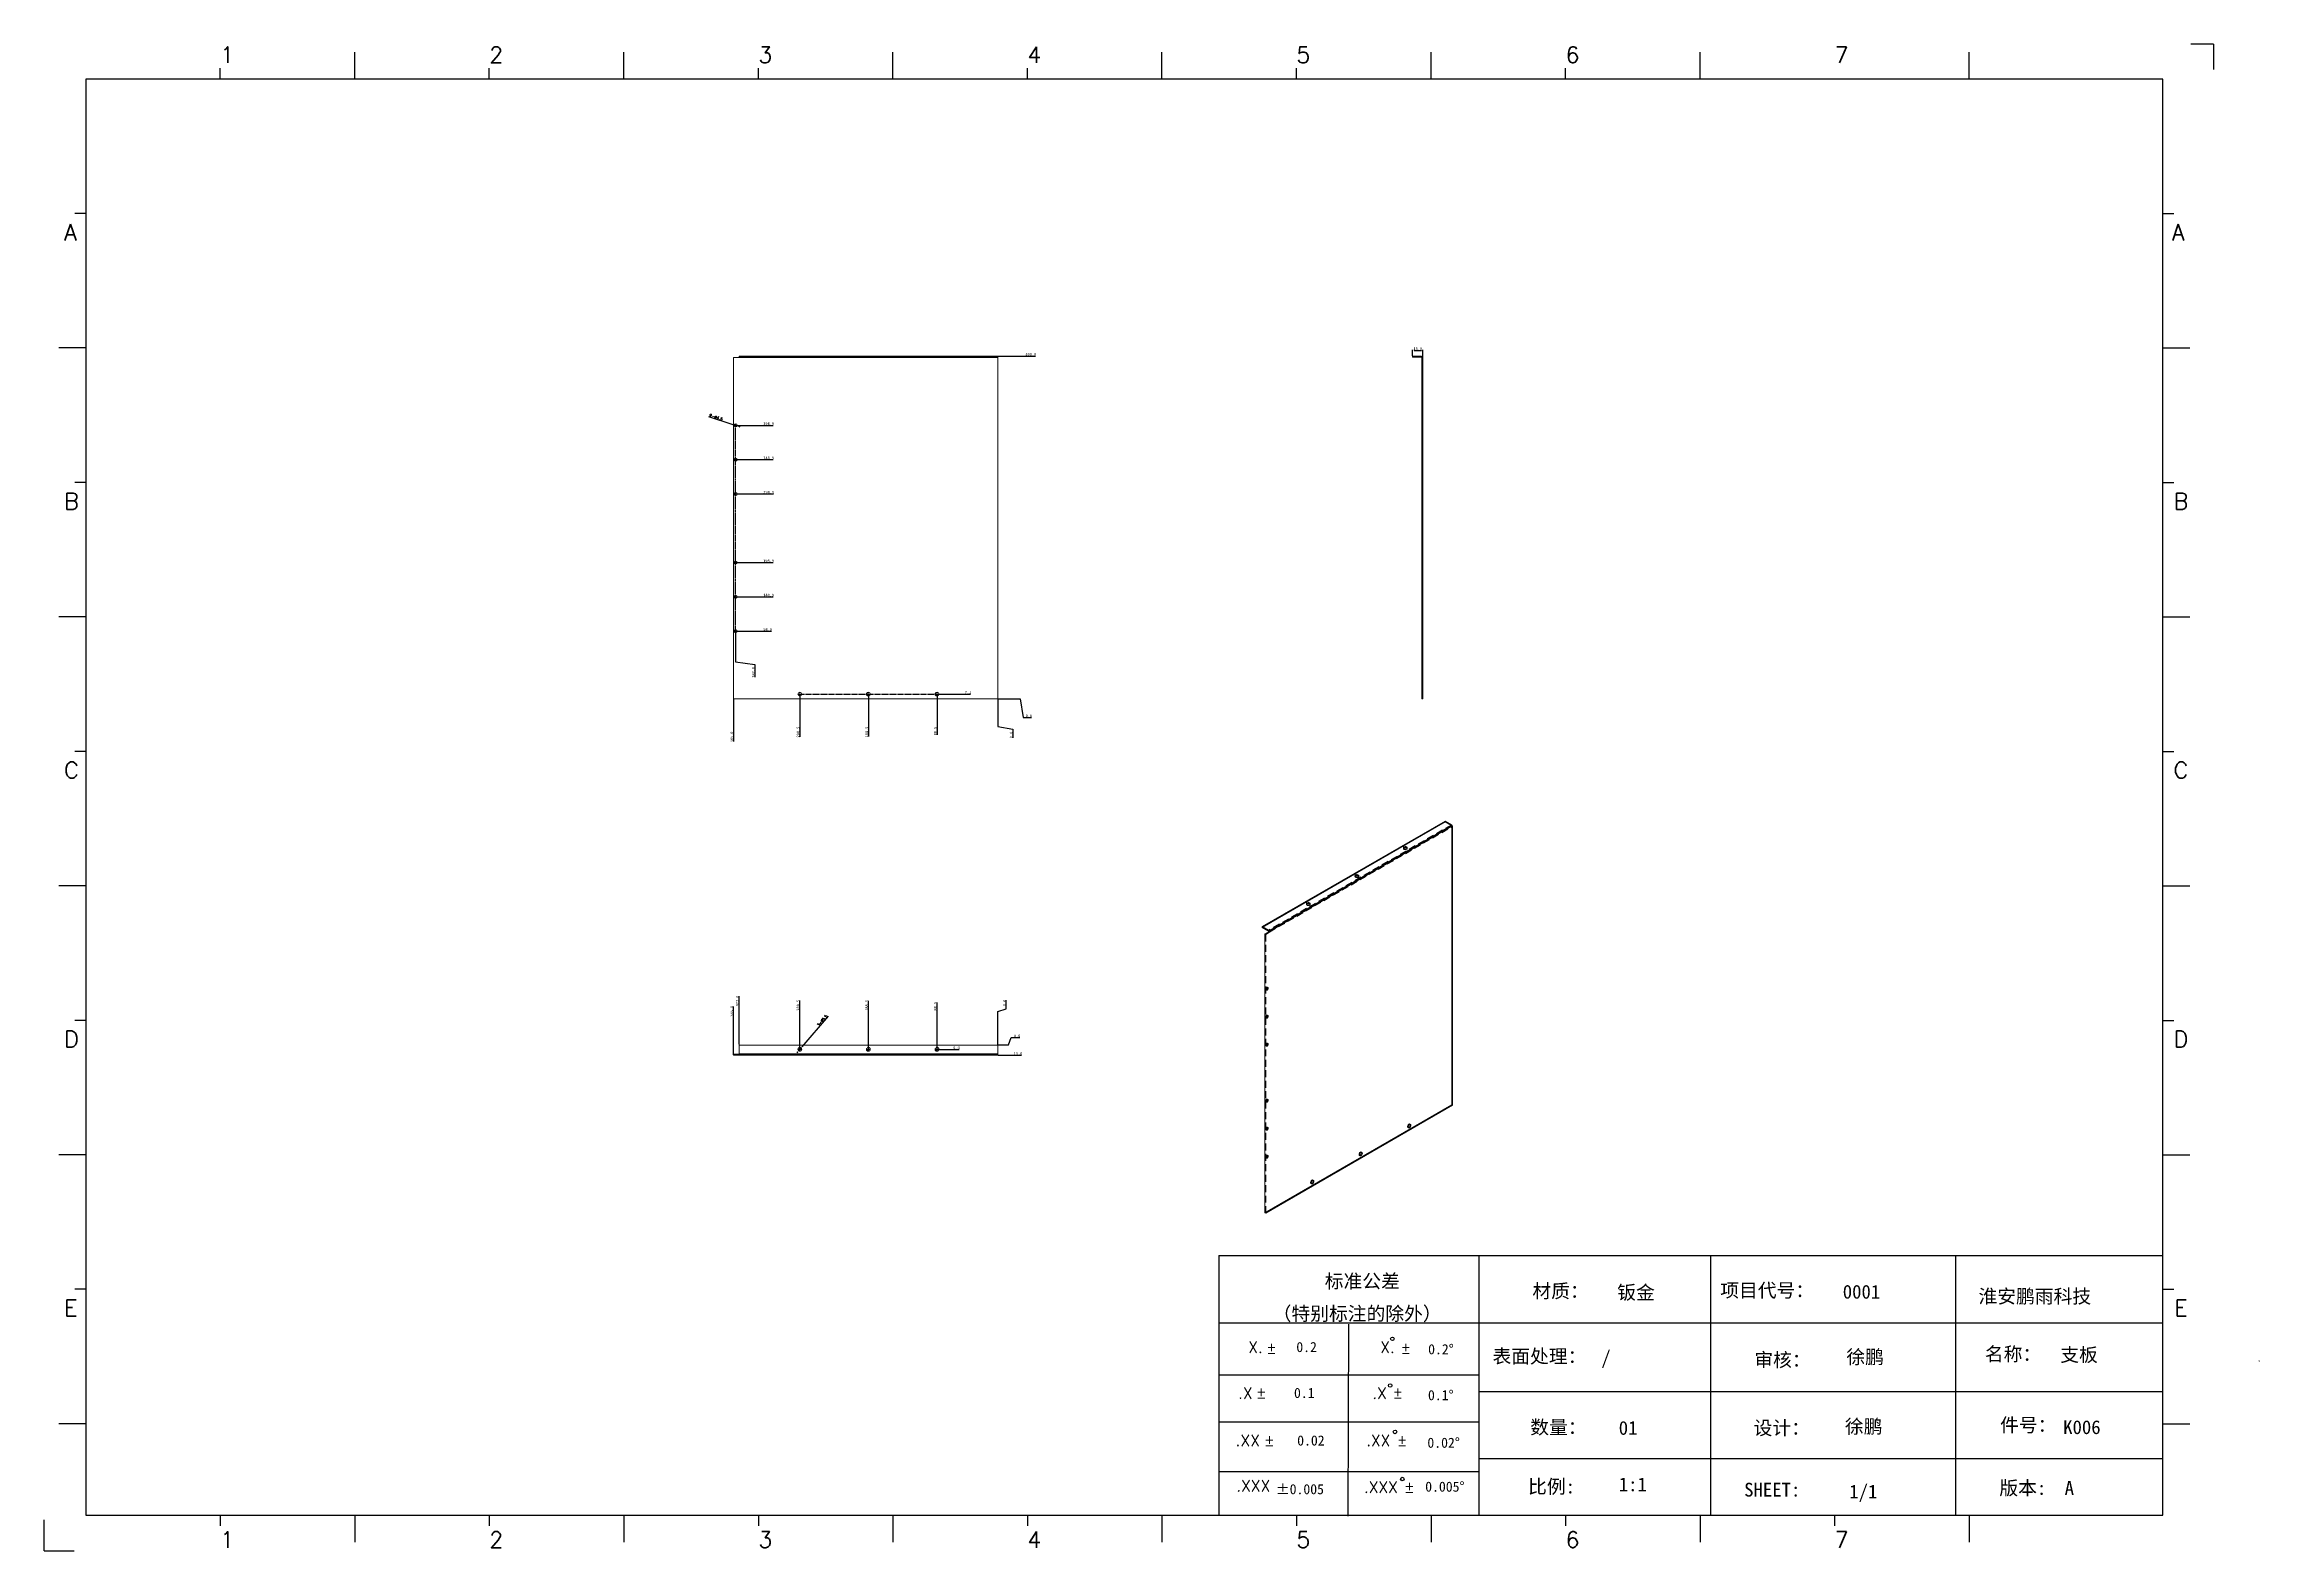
# Model space of a CAD drawing. Extents: x 83 to 30050, y -7164 to 695.
# Drawn here: x 18711 to 21939, y -7058 to -4862 of the extents above; entities that cross this region are included whole.
import ezdxf
from ezdxf.enums import TextEntityAlignment as Align

# ---------------------------------------------------------------- set-up
doc = ezdxf.new("R2010")
doc.units = 0
doc.header["$LTSCALE"] = 8
doc.header["$MEASUREMENT"] = 0
doc.header["$PDSIZE"] = 5
doc.linetypes.add('CENTER', pattern=[2, 1.25, -0.25, 0.25, -0.25])
doc.linetypes.add('HIDDEN', pattern=[1.905, 1.27, -0.635])
doc.layers.get('0').update_dxf_attribs({"linetype": 'CONTINUOUS'})
doc.layers.get('Defpoints').update_dxf_attribs({"linetype": 'CONTINUOUS'})
doc.layers.add('41', color=3, linetype='CONTINUOUS')
doc.layers.add('dim', color=82, linetype='CONTINUOUS', lineweight=9)
doc.styles.add('SIMPLEX', font='SIMPLEX')
doc.styles.get("Standard").update_dxf_attribs({"font": '', "height": 4})
doc.styles.get('Standard').set_extended_font_data('SimSun')
doc.dimstyles.new('ISO-25', dxfattribs={"dimtxt": 6, "dimasz": 2.5, "dimexe": 1.25, "dimexo": 0.625, "dimtad": 1, "dimdec": 1, "dimzin": 1, "dimdsep": 46, "dimtxsty": 'Standard', "dimcen": 2.5, "dimadec": 0, "dimazin": 0, "dimtm": 1e-09, "dimtfac": 1, "dimtdec": 1, "dimtmove": 0, "dimatfit": 3, "dimfxl": 1, "dimtolj": 1, "dimtzin": 0, "dimarcsym": 0})

msp = doc.modelspace()

# ---------------------------------------------------------------- blocks, each defined once
blk = doc.blocks.new('A$C0BB32EA6')
at = {"layer": '41', "linetype": 'Continuous'}
for p, q in [((630.37, 437.94), (623.79, 437.94)), ((630.37, 437.94), (630.37, 430.59)), ((0, 0), (0, 8.98)), ((0, 0), (8.64, 0))]:
    blk.add_line(p, q, dxfattribs=at)
at = {"layer": '41'}
for p, q in [((90.21, 427.84), (90.21, 435.66)), ((168.4, 427.84), (168.4, 435.66)), ((168.4, 427.84), (168.4, 435.66)), ((168.4, 427.84), (168.4, 435.66)), ((246.58, 427.84), (246.58, 435.66)), ((246.58, 427.84), (246.58, 435.66)), ((324.77, 427.84), (324.77, 435.66)), ((402.96, 427.84), (402.96, 435.66)), ((481.15, 427.84), (481.15, 435.66)), ((559.34, 427.84), (559.34, 435.66)), ((615.63, 427.84), (12.02, 427.84)), ((12.02, 427.84), (12.02, 10.32)), ((51.11, 427.84), (51.11, 430.97)), ((129.3, 427.84), (129.3, 430.97)), ((129.3, 427.84), (129.3, 430.97)), ((129.3, 427.84), (129.3, 430.97)), ((207.49, 427.84), (207.49, 430.97)), ((207.49, 427.84), (207.49, 430.97)), ((285.68, 427.84), (285.68, 430.97)), ((363.87, 427.84), (363.87, 430.97)), ((442.06, 427.84), (442.06, 430.97)), ((615.63, 10.32), (615.63, 427.84)), ((12.02, 388.75), (8.89, 388.75)), ((615.63, 388.75), (618.76, 388.75)), ((12.02, 349.66), (4.2, 349.66)), ((615.63, 349.66), (623.45, 349.66)), ((12.02, 310.56), (8.89, 310.56)), ((615.63, 310.56), (618.76, 310.56)), ((12.02, 271.47), (4.2, 271.47)), ((615.63, 271.47), (623.45, 271.47)), ((12.02, 232.37), (8.89, 232.37)), ((615.63, 232.37), (618.76, 232.37)), ((12.02, 193.28), (4.2, 193.28)), ((615.63, 193.28), (623.45, 193.28)), ((12.02, 154.18), (8.89, 154.18)), ((615.63, 154.18), (618.76, 154.18)), ((12.02, 115.09), (4.2, 115.09)), ((615.63, 115.09), (623.45, 115.09)), ((341.34, 85.85), (615.63, 85.85)), ((341.34, 85.85), (341.34, 10.32)), ((416.87, 85.85), (416.87, 10.32)), ((484.16, 85.85), (484.16, 10.32)), ((555.4, 85.7), (555.4, 10.17)), ((12.02, 76), (8.89, 76)), ((615.63, 76), (618.76, 76)), ((615.63, 66.14), (341.34, 66.14)), ((378.86, 10.02), (379.1, 65.84)), ((341.34, 51.12), (416.87, 51.12)), ((615.63, 46.17), (416.87, 46.17)), ((12.02, 36.9), (4.2, 36.9)), ((341.34, 37.5), (401.12, 37.5)), ((341.34, 37.5), (416.87, 37.5)), ((615.63, 36.9), (623.45, 36.9)), ((615.63, 26.74), (416.87, 26.74)), ((341.34, 23.05), (401.87, 23.05)), ((341.34, 23.05), (401.87, 23.05)), ((341.34, 23.05), (401.87, 23.05)), ((341.34, 23.05), (401.87, 23.05)), ((341.34, 23.05), (401.87, 23.05)), ((341.34, 23.05), (416.87, 23.05)), ((12.02, 10.32), (615.63, 10.32)), ((51.11, 10.32), (51.11, 7.19)), ((90.21, 10.32), (90.21, 2.5)), ((129.3, 10.32), (129.3, 7.19)), ((168.4, 10.32), (168.4, 2.5)), ((207.49, 10.32), (207.49, 7.19)), ((246.58, 10.32), (246.58, 2.5)), ((285.68, 10.32), (285.68, 7.19)), ((324.77, 10.32), (324.77, 2.5)), ((326.34, 10.32), (401.87, 10.32)), ((363.87, 10.32), (363.87, 7.19)), ((402.96, 10.32), (402.96, 2.5)), ((442.06, 10.32), (442.06, 7.19)), ((481.15, 10.32), (481.15, 2.5)), ((520.24, 10.32), (520.24, 7.19)), ((559.34, 10.32), (559.34, 2.5))]:
    blk.add_line(p, q, dxfattribs=at)
for centre in [(391.73, 61.61), (391.07, 48.04), (392.49, 34.54), (394.6, 20.83)]:
    blk.add_circle(centre, 0.516, dxfattribs=at)
at = {"layer": '41', "style": 'SIMPLEX'}
for s, height, p in [('1', 4.69, (51.11, 432.54)), ('2', 4.69, (129.3, 432.54)), ('3', 4.69, (207.49, 432.54)), ('4', 4.69, (285.68, 432.54)), ('5', 4.69, (363.87, 432.54)), ('6', 4.69, (442.06, 432.54)), ('7', 4.69, (520.24, 432.54)), ('A', 4.75, (5.76, 380.93)), ('A', 4.75, (618.27, 380.93)), ('B', 4.75, (5.76, 302.74)), ('B', 4.75, (618.72, 302.74)), ('C', 4.75, (5.76, 224.55)), ('C', 4.75, (618.72, 224.55)), ('D', 4.75, (5.76, 146.37)), ('D', 4.75, (618.72, 146.37)), ('E', 4.75, (5.76, 68.18)), ('E', 4.75, (618.95, 68.18)), ('X.', 3.284, (349.84, 57.49)), ('%%p', 3.284, (355.04, 57.36)), ('X.', 3.284, (388.21, 57.49)), ('%%p', 3.284, (394.07, 57.36)), ('.X', 3.284, (346.89, 44.16)), ('%%p', 3.284, (352.09, 44.33)), ('.X', 3.284, (385.9, 44.16)), ('%%p', 3.284, (391.76, 44.33)), ('.XX', 3.284, (346.2, 30.42)), ('%%p', 3.284, (354.44, 30.46)), ('.XX', 3.284, (384.11, 30.42)), ('%%p', 3.284, (393.01, 30.46)), ('.XXX', 3.284, (383.48, 16.83)), ('%%p', 3.284, (395.11, 16.95)), ('1', 4.69, (51.11, 0.87)), ('2', 4.69, (129.3, 0.87)), ('3', 4.69, (207.49, 0.87)), ('4', 4.69, (285.68, 0.87)), ('5', 4.69, (363.87, 0.87)), ('6', 4.69, (442.06, 0.87)), ('7', 4.69, (520.24, 0.87))]:
    blk.add_text(s, height=height, dxfattribs=at).set_placement(p)
at = {"layer": '41', "linetype": 'Continuous'}
for s, p in [('标准公差', (372.08, 76.36)), ('材质：', (432.42, 73.5)), ('项目代号：', (486.99, 73.71)), ('（特别标注的除外）', (356.94, 66.94)), ('淮安鹏雨科技', (562.04, 71.96)), ('表面处理：', (420.83, 54.55)), ('审核：', (496.9, 53.5)), ('名称：', (563.9, 55.18)), ('件号：', (568.32, 34.55)), ('数量：', (431.79, 33.91)), ('设计：', (496.69, 33.7)), ('比例:', (431.16, 16.65)), ('SHEET:', (493.95, 15.75)), ('1/1', (524.5, 15.18)), ('版本:', (568.11, 16.23))]:
    blk.add_text(s, height=4, dxfattribs=at).set_placement(p)
at = {"layer": '41'}
for s, p in [('0.2', (363.82, 57.75)), ('0.2%%D', (402.12, 57.11)), ('0.1', (363.14, 44.41)), ('0.1%%D', (402.07, 43.76)), ('0.02', (364.07, 30.58)), ('0.02%%D', (401.9, 29.93)), ('0.005%%D', (401.27, 17.16))]:
    blk.add_text(s, height=2.929, dxfattribs=at).set_placement(p)
at = {"layer": '41', "style": 'SIMPLEX'}
blk.add_text('.XXX', height=3.284, dxfattribs=at).set_placement((351.31, 18.87), align=Align.MIDDLE_CENTER)
at = {"layer": '41'}
blk.add_text('%%P0.005', height=2.929, dxfattribs=at).set_placement((364.87, 17.89), align=Align.MIDDLE_CENTER)
at = {"layer": '41', "linetype": 'Continuous'}
for tag, p in [('材质', (457.07, 73.08)), ('代号', (522.6, 73.29)), ('表面处理', (452.44, 54.13)), ('审核', (523.65, 54.34)), ('名称', (585.81, 54.97)), ('设计', (523.23, 34.13)), ('数量', (457.5, 33.7)), ('件号', (586.65, 33.91)), ('比例', (457.5, 17.28)), ('版本', (587.08, 16.23))]:
    blk.add_attdef(tag, p, '', height=4, dxfattribs=at)
blk = doc.blocks.new('*D1572')
at = {"layer": 'Defpoints', "color": 0}
for p in [(20100.2, -5816.5), (20100.2, -5816.5), (20141.1, -5843.5)]:
    blk.add_point(p, dxfattribs=at)
at = {"layer": 'dim', "color": 0, "lineweight": -2}
for p, q in [((20100.7, -5816.5), (20133.1, -5816.5)), ((20133.1, -5816.5), (20137.1, -5843.5)), ((20137.1, -5843.5), (20149.5, -5843.5))]:
    blk.add_line(p, q, dxfattribs=at)
at = {"layer": 'dim', "color": 0, "insert": (20145.5, -5841), "char_height": 4, "attachment_point": 5}
blk.add_mtext('\\A1;0.0', dxfattribs=at)
blk = doc.blocks.new('*D1573')
at = {"layer": 'Defpoints', "color": 0}
for p in [(20011.7, -5809.4), (20052.6, -5809.4), (20100.2, -5816.5)]:
    blk.add_point(p, dxfattribs=at)
at = {"layer": 'dim', "color": 0, "lineweight": -2}
blk.add_line((20012.2, -5809.4), (20060.7, -5809.4), dxfattribs=at)
at = {"layer": 'dim', "color": 0, "insert": (20056.9, -5806.9), "char_height": 4, "attachment_point": 5}
blk.add_mtext('\\A1;7.1', dxfattribs=at)
blk = doc.blocks.new('*D1574')
at = {"layer": 'Defpoints', "color": 0}
for p in [(19718.2, -5717.6), (19759.1, -5717.6), (20100.2, -5816.5)]:
    blk.add_point(p, dxfattribs=at)
at = {"layer": 'dim', "color": 0, "lineweight": -2}
blk.add_line((19718.7, -5717.6), (19770.4, -5717.6), dxfattribs=at)
at = {"layer": 'dim', "color": 0, "insert": (19765, -5715.1), "char_height": 4, "attachment_point": 5}
blk.add_mtext('\\A1;98.9', dxfattribs=at)
blk = doc.blocks.new('*D1575')
at = {"layer": 'Defpoints', "color": 0}
for p in [(19718.2, -5667.6), (19759.1, -5667.6), (20100.2, -5816.5)]:
    blk.add_point(p, dxfattribs=at)
at = {"layer": 'dim', "color": 0, "lineweight": -2}
blk.add_line((19718.7, -5667.6), (19772.8, -5667.6), dxfattribs=at)
at = {"layer": 'dim', "color": 0, "insert": (19766.2, -5665.1), "char_height": 4, "attachment_point": 5}
blk.add_mtext('\\A1;148.9', dxfattribs=at)
blk = doc.blocks.new('*D1576')
at = {"layer": 'Defpoints', "color": 0}
for p in [(19718.2, -5617.6), (19759.1, -5617.6), (20100.2, -5816.5)]:
    blk.add_point(p, dxfattribs=at)
at = {"layer": 'dim', "color": 0, "lineweight": -2}
blk.add_line((19718.7, -5617.6), (19772.8, -5617.6), dxfattribs=at)
at = {"layer": 'dim', "color": 0, "insert": (19766.2, -5615.1), "char_height": 4, "attachment_point": 5}
blk.add_mtext('\\A1;198.9', dxfattribs=at)
blk = doc.blocks.new('*D1577')
at = {"layer": 'Defpoints', "color": 0}
for p in [(19718.2, -5517.6), (19759.1, -5517.6), (20100.2, -5816.5)]:
    blk.add_point(p, dxfattribs=at)
at = {"layer": 'dim', "color": 0, "lineweight": -2}
blk.add_line((19718.7, -5517.6), (19773.2, -5517.6), dxfattribs=at)
at = {"layer": 'dim', "color": 0, "insert": (19766.4, -5515.1), "char_height": 4, "attachment_point": 5}
blk.add_mtext('\\A1;298.9', dxfattribs=at)
blk = doc.blocks.new('*D1578')
at = {"layer": 'Defpoints', "color": 0}
for p in [(19718.2, -5467.6), (19759.1, -5467.6), (20100.2, -5816.5)]:
    blk.add_point(p, dxfattribs=at)
at = {"layer": 'dim', "color": 0, "lineweight": -2}
blk.add_line((19718.7, -5467.6), (19773.1, -5467.6), dxfattribs=at)
at = {"layer": 'dim', "color": 0, "insert": (19766.3, -5465.1), "char_height": 4, "attachment_point": 5}
blk.add_mtext('\\A1;348.9', dxfattribs=at)
blk = doc.blocks.new('*D1579')
at = {"layer": 'Defpoints', "color": 0}
for p in [(19718.2, -5417.6), (19759.1, -5417.6), (20100.2, -5816.5)]:
    blk.add_point(p, dxfattribs=at)
at = {"layer": 'dim', "color": 0, "lineweight": -2}
blk.add_line((19718.7, -5417.6), (19773.1, -5417.6), dxfattribs=at)
at = {"layer": 'dim', "color": 0, "insert": (19766.3, -5415.1), "char_height": 4, "attachment_point": 5}
blk.add_mtext('\\A1;398.9', dxfattribs=at)
blk = doc.blocks.new('*D1580')
at = {"layer": 'Defpoints', "color": 0}
for p in [(20100.2, -5316.5), (20141.1, -5316.5), (20100.2, -5816.5)]:
    blk.add_point(p, dxfattribs=at)
at = {"layer": 'dim', "color": 0, "lineweight": -2}
blk.add_line((20100.7, -5316.5), (20155.2, -5316.5), dxfattribs=at)
at = {"layer": 'dim', "color": 0, "insert": (20148.4, -5314), "char_height": 4, "attachment_point": 5}
blk.add_mtext('\\A1;500.0', dxfattribs=at)
blk = doc.blocks.new('*D1582')
at = {"layer": 'Defpoints', "color": 0}
for p in [(20100.2, -5816.5), (20100.2, -5816.5), (20122.1, -5864.6)]:
    blk.add_point(p, dxfattribs=at)
at = {"layer": 'dim', "color": 0, "lineweight": -2}
for p, q in [((20100.2, -5817), (20100.2, -5856.6)), ((20100.2, -5856.6), (20122.1, -5860.6)), ((20122.1, -5860.6), (20122.1, -5873.1))]:
    blk.add_line(p, q, dxfattribs=at)
at = {"layer": 'dim', "color": 0, "insert": (20119.6, -5869.1), "char_height": 4, "attachment_point": 5, "rotation": 90}
blk.add_mtext('\\A1;0.0', dxfattribs=at)
blk = doc.blocks.new('*D1583')
at = {"layer": 'Defpoints', "color": 0}
for p in [(20011.7, -5809.4), (20100.2, -5816.5), (20011.7, -5857.5)]:
    blk.add_point(p, dxfattribs=at)
at = {"layer": 'dim', "color": 0, "lineweight": -2}
blk.add_line((20011.7, -5809.9), (20011.7, -5868.8), dxfattribs=at)
at = {"layer": 'dim', "color": 0, "insert": (20009.2, -5863.4), "char_height": 4, "attachment_point": 5, "rotation": 90}
blk.add_mtext('\\A1;88.5', dxfattribs=at)
blk = doc.blocks.new('*D1584')
at = {"layer": 'Defpoints', "color": 0}
for p in [(19911.7, -5809.4), (20100.2, -5816.5), (19911.7, -5857.5)]:
    blk.add_point(p, dxfattribs=at)
at = {"layer": 'dim', "color": 0, "lineweight": -2}
blk.add_line((19911.7, -5809.9), (19911.7, -5871.2), dxfattribs=at)
at = {"layer": 'dim', "color": 0, "insert": (19909.2, -5864.6), "char_height": 4, "attachment_point": 5, "rotation": 90}
blk.add_mtext('\\A1;188.5', dxfattribs=at)
blk = doc.blocks.new('*D1585')
at = {"layer": 'Defpoints', "color": 0}
for p in [(19811.7, -5809.4), (20100.2, -5816.5), (19811.7, -5857.5)]:
    blk.add_point(p, dxfattribs=at)
at = {"layer": 'dim', "color": 0, "lineweight": -2}
blk.add_line((19811.7, -5809.9), (19811.7, -5871.6), dxfattribs=at)
at = {"layer": 'dim', "color": 0, "insert": (19809.2, -5864.8), "char_height": 4, "attachment_point": 5, "rotation": 90}
blk.add_mtext('\\A1;288.5', dxfattribs=at)
blk = doc.blocks.new('*D1586')
at = {"layer": 'Defpoints', "color": 0}
for p in [(19718.2, -5717.6), (19746.4, -5770.4), (20100.2, -5816.5)]:
    blk.add_point(p, dxfattribs=at)
at = {"layer": 'dim', "color": 0, "lineweight": -2}
for p, q in [((19718.2, -5718.1), (19718.2, -5762.4)), ((19718.2, -5762.4), (19746.4, -5766.4)), ((19746.4, -5766.4), (19746.4, -5784.5))]:
    blk.add_line(p, q, dxfattribs=at)
at = {"layer": 'dim', "color": 0, "insert": (19743.9, -5777.7), "char_height": 4, "attachment_point": 5, "rotation": 90}
blk.add_mtext('\\A1;382.0', dxfattribs=at)
blk = doc.blocks.new('*D1587')
at = {"layer": 'Defpoints', "color": 0}
for p in [(19715.2, -5816.5), (20100.2, -5816.5), (19715.2, -5864.6)]:
    blk.add_point(p, dxfattribs=at)
at = {"layer": 'dim', "color": 0, "lineweight": -2}
blk.add_line((19715.2, -5817), (19715.2, -5878.7), dxfattribs=at)
at = {"layer": 'dim', "color": 0, "insert": (19712.7, -5871.9), "char_height": 4, "attachment_point": 5, "rotation": 90}
blk.add_mtext('\\A1;385.0', dxfattribs=at)
blk = doc.blocks.new('*D1588')
at = {"layer": 'Defpoints', "color": 0}
for p in [(20704.9, -5316.5), (20719.9, -5308.2), (20719.9, -5318.8)]:
    blk.add_point(p, dxfattribs=at)
at = {"layer": 'dim', "color": 0, "lineweight": -2}
for p, q in [((20704.9, -5316), (20704.9, -5307.7)), ((20706.9, -5308.2), (20717.9, -5308.2)), ((20719.9, -5318.3), (20719.9, -5307.7))]:
    blk.add_line(p, q, dxfattribs=at)
at = {"layer": 'dim', "color": 0}
for points in [[(20706.9, -5307.9), (20706.9, -5308.5), (20704.9, -5308.2)], [(20717.9, -5307.9), (20717.9, -5308.5), (20719.9, -5308.2)]]:
    blk.add_solid(points, dxfattribs=at)
at = {"layer": 'dim', "color": 0, "insert": (20712.4, -5305.7), "char_height": 4, "attachment_point": 5}
blk.add_mtext('\\A1;15.0', dxfattribs=at)
blk = doc.blocks.new('*D1589')
at = {"layer": 'Defpoints', "color": 0}
for p in [(19716.1, -5416.9), (19720.3, -5418.3)]:
    blk.add_point(p, dxfattribs=at)
at = {"layer": 'dim', "color": 0, "lineweight": -2}
for p, q in [((19678.9, -5404.9), (19714.2, -5416.3)), ((19720.3, -5418.3), (19716.1, -5416.9)), ((19722.2, -5418.9), (19724.1, -5419.6))]:
    blk.add_line(p, q, dxfattribs=at)
at = {"layer": 'dim', "color": 0}
for points in [[(19714.3, -5416), (19714.1, -5416.6), (19716.1, -5416.9)], [(19722.4, -5418.6), (19722.1, -5419.3), (19720.3, -5418.3)]]:
    blk.add_solid(points, dxfattribs=at)
at = {"layer": 'dim', "color": 0, "insert": (19689.6, -5405.7), "char_height": 4, "attachment_point": 5, "rotation": 342.0207}
blk.add_mtext('\\A1;{\\Ftxt,bigfont|c134;9-∅4.5}', dxfattribs=at)
blk = doc.blocks.new('*D1590')
at = {"layer": 'Defpoints', "color": 0}
for p in [(19813.5, -6325.3), (19809.9, -6329.5)]:
    blk.add_point(p, dxfattribs=at)
at = {"layer": 'dim', "color": 0, "lineweight": -2}
for p, q in [((19853.3, -6279.1), (19814.8, -6323.8)), ((19809.9, -6329.5), (19813.5, -6325.3)), ((19808.6, -6331), (19807.3, -6332.5))]:
    blk.add_line(p, q, dxfattribs=at)
at = {"layer": 'dim', "color": 0}
for points in [[(19814.6, -6323.6), (19815.1, -6324), (19813.5, -6325.3)], [(19808.4, -6330.8), (19808.9, -6331.2), (19809.9, -6329.5)]]:
    blk.add_solid(points, dxfattribs=at)
at = {"layer": 'dim', "color": 0, "insert": (19844.5, -6285.5), "char_height": 4, "attachment_point": 5, "rotation": 49.2691}
blk.add_mtext('\\A1;{\\Ftxt,bigfont|c134;3-∅5.5}', dxfattribs=at)
blk = doc.blocks.new('*D1591')
at = {"layer": 'Defpoints', "color": 0}
for p in [(20100.2, -6321), (20100.2, -6321), (20124, -6310.1)]:
    blk.add_point(p, dxfattribs=at)
at = {"layer": 'dim', "color": 0, "lineweight": -2}
for p, q in [((20100.7, -6321), (20116, -6321)), ((20116, -6321), (20120, -6310.1)), ((20120, -6310.1), (20132.5, -6310.1))]:
    blk.add_line(p, q, dxfattribs=at)
at = {"layer": 'dim', "color": 0, "insert": (20128.5, -6307.6), "char_height": 4, "attachment_point": 5}
blk.add_mtext('\\A1;0.0', dxfattribs=at)
blk = doc.blocks.new('*D1592')
at = {"layer": 'Defpoints', "color": 0}
for p in [(20011.7, -6327.4), (20035.5, -6327.4), (20100.2, -6321)]:
    blk.add_point(p, dxfattribs=at)
at = {"layer": 'dim', "color": 0, "lineweight": -2}
blk.add_line((20012.2, -6327.4), (20044.1, -6327.4), dxfattribs=at)
at = {"layer": 'dim', "color": 0, "insert": (20040.1, -6324.9), "char_height": 4, "attachment_point": 5}
blk.add_mtext('\\A1;6.4', dxfattribs=at)
blk = doc.blocks.new('*D1593')
at = {"layer": 'Defpoints', "color": 0}
for p in [(20100.2, -6321), (20100.2, -6336), (20124, -6336)]:
    blk.add_point(p, dxfattribs=at)
at = {"layer": 'dim', "color": 0, "lineweight": -2}
blk.add_line((20100.7, -6336), (20135, -6336), dxfattribs=at)
at = {"layer": 'dim', "color": 0, "insert": (20129.8, -6333.5), "char_height": 4, "attachment_point": 5}
blk.add_mtext('\\A1;15.0', dxfattribs=at)
blk = doc.blocks.new('*D1594')
at = {"layer": 'Defpoints', "color": 0}
for p in [(20112.3, -6264.1), (20100.2, -6321), (20100.2, -6321)]:
    blk.add_point(p, dxfattribs=at)
at = {"layer": 'dim', "color": 0, "lineweight": -2}
for p, q in [((20112.3, -6268.1), (20112.3, -6255.6)), ((20100.2, -6272.1), (20112.3, -6268.1)), ((20100.2, -6320.5), (20100.2, -6272.1))]:
    blk.add_line(p, q, dxfattribs=at)
at = {"layer": 'dim', "color": 0, "insert": (20109.8, -6259.6), "char_height": 4, "attachment_point": 5, "rotation": 90}
blk.add_mtext('\\A1;0.0', dxfattribs=at)
blk = doc.blocks.new('*D1595')
at = {"layer": 'Defpoints', "color": 0}
for p in [(20011.7, -6270.5), (20011.7, -6327.4), (20100.2, -6321)]:
    blk.add_point(p, dxfattribs=at)
at = {"layer": 'dim', "color": 0, "lineweight": -2}
blk.add_line((20011.7, -6326.9), (20011.7, -6259.2), dxfattribs=at)
at = {"layer": 'dim', "color": 0, "insert": (20009.2, -6264.6), "char_height": 4, "attachment_point": 5, "rotation": 90}
blk.add_mtext('\\A1;88.5', dxfattribs=at)
blk = doc.blocks.new('*D1596')
at = {"layer": 'Defpoints', "color": 0}
for p in [(19911.7, -6270.5), (19911.7, -6327.4), (20100.2, -6321)]:
    blk.add_point(p, dxfattribs=at)
at = {"layer": 'dim', "color": 0, "lineweight": -2}
blk.add_line((19911.7, -6326.9), (19911.7, -6256.7), dxfattribs=at)
at = {"layer": 'dim', "color": 0, "insert": (19909.2, -6263.3), "char_height": 4, "attachment_point": 5, "rotation": 90}
blk.add_mtext('\\A1;188.5', dxfattribs=at)
blk = doc.blocks.new('*D1597')
at = {"layer": 'Defpoints', "color": 0}
for p in [(19811.7, -6270.5), (19811.7, -6327.4), (20100.2, -6321)]:
    blk.add_point(p, dxfattribs=at)
at = {"layer": 'dim', "color": 0, "lineweight": -2}
blk.add_line((19811.7, -6326.9), (19811.7, -6256.4), dxfattribs=at)
at = {"layer": 'dim', "color": 0, "insert": (19809.2, -6263.2), "char_height": 4, "attachment_point": 5, "rotation": 90}
blk.add_mtext('\\A1;288.5', dxfattribs=at)
blk = doc.blocks.new('*D1598')
at = {"layer": 'Defpoints', "color": 0}
for p in [(19723.2, -6264.1), (19723.2, -6321), (20100.2, -6321)]:
    blk.add_point(p, dxfattribs=at)
at = {"layer": 'dim', "color": 0, "lineweight": -2}
blk.add_line((19723.2, -6320.5), (19723.2, -6250), dxfattribs=at)
at = {"layer": 'dim', "color": 0, "insert": (19720.7, -6256.8), "char_height": 4, "attachment_point": 5, "rotation": 90}
blk.add_mtext('\\A1;377.0', dxfattribs=at)
blk = doc.blocks.new('*D1599')
at = {"layer": 'Defpoints', "color": 0}
for p in [(19715.2, -6279.1), (20100.2, -6321), (19715.2, -6336)]:
    blk.add_point(p, dxfattribs=at)
at = {"layer": 'dim', "color": 0, "lineweight": -2}
blk.add_line((19715.2, -6335.5), (19715.2, -6265), dxfattribs=at)
at = {"layer": 'dim', "color": 0, "insert": (19712.7, -6271.8), "char_height": 4, "attachment_point": 5, "rotation": 90}
blk.add_mtext('\\A1;385.0', dxfattribs=at)

# ---------------------------------------------------------------- dimensions: what is measured, and where the dimension line sits
at = {"layer": 'dim'}
for feature_location, offset, dtype, origin, picture, middle in [((20100.205, -5316.514), (40.845, 0), 0, (20100.205, -5816.514), '*D1580', (20148.35, -5314.014)), ((19718.205, -5417.633), (40.845, 0), 0, (20100.205, -5816.514), '*D1579', (19766.339, -5415.133)), ((19718.205, -5467.633), (40.845, 0), 0, (20100.205, -5816.514), '*D1578', (19766.339, -5465.133)), ((19718.205, -5517.633), (40.845, 0), 0, (20100.205, -5816.514), '*D1577', (19766.361, -5515.133)), ((19718.205, -5617.633), (40.845, 0), 0, (20100.205, -5816.514), '*D1576', (19766.183, -5615.133)), ((19718.205, -5667.633), (40.845, 0), 0, (20100.205, -5816.514), '*D1575', (19766.183, -5665.133)), ((19718.205, -5717.633), (40.845, 0), 0, (20100.205, -5816.514), '*D1574', (19764.961, -5715.133)), ((19718.205, -5717.633), (28.202, -52.793), 1, (20100.205, -5816.514), '*D1586', (19743.907, -5777.725)), ((19811.705, -5809.396), (0, -48.082), 1, (20100.205, -5816.514), '*D1585', (19809.205, -5864.767)), ((19911.705, -5809.396), (0, -48.082), 1, (20100.205, -5816.514), '*D1584', (19909.205, -5864.589)), ((20011.705, -5809.396), (0, -48.082), 1, (20100.205, -5816.514), '*D1583', (20009.205, -5863.367)), ((20011.705, -5809.396), (40.845, 0), 0, (20100.205, -5816.514), '*D1573', (20056.85, -5806.896)), ((19715.205, -5816.514), (0, -48.082), 1, (20100.205, -5816.514), '*D1587', (19712.705, -5871.896)), ((20100.204963292, -5816.514202883), (40.845355484, -26.952813424), 0, (20100.204963292, -5816.514202883), '*D1572', (20145.538957665, -5840.967266308)), ((20100.204963292, -5816.514202883), (21.898300676, -48.08206144), 1, (20100.204963292, -5816.514202883), '*D1582', (20119.603513968, -5869.084903212)), ((19723.205, -6321.044), (0, 56.97), 1, (20100.205, -6321.044), '*D1598', (19720.705, -6256.774)), ((19811.705, -6327.425), (0, 56.97), 1, (20100.205, -6321.044), '*D1597', (19809.205, -6263.167)), ((19911.705, -6327.425), (0, 56.97), 1, (20100.205, -6321.044), '*D1596', (19909.205, -6263.344)), ((20011.705, -6327.425), (0, 56.97), 1, (20100.205, -6321.044), '*D1595', (20009.205, -6264.567)), ((20100.204963292, -6321.0437916), (12.103667886, 56.970212664), 1, (20100.204963292, -6321.0437916), '*D1594', (20109.808881178, -6259.584940046)), ((19715.205, -6336.044), (0, 56.97), 1, (20100.205, -6321.044), '*D1599', (19712.705, -6271.774)), ((20011.705, -6327.425), (23.832, 0), 0, (20100.205, -6321.044), '*D1592', (20040.07, -6324.926)), ((20100.204963292, -6321.0437916), (23.831621706, 10.898699169), 0, (20100.204963292, -6321.0437916), '*D1591', (20128.525223886, -6307.64534243)), ((20100.205, -6336.044), (23.832, 0), 0, (20100.205, -6321.044), '*D1593', (20129.759, -6333.544))]:
    dim = msp.add_ordinate_dim(feature_location=feature_location, offset=offset, dtype=dtype, origin=origin, dimstyle='ISO-25', override={"dimtxt": 2.5, "dimasz": 2, "dimexe": 0.49975, "dimexo": 0.49975, "dimgap": 0.49975}, dxfattribs=at)
    dim.commit()
    dim.dimension.update_dxf_attribs({"geometry": picture, "text_midpoint": middle})
dim = msp.add_linear_dim(base=(20719.878, -5308.188), p1=(20704.878, -5316.514), p2=(20719.878, -5318.751), dimstyle='ISO-25', override={"dimtxt": 2.5, "dimasz": 2, "dimexe": 0.49975, "dimexo": 0.49975, "dimgap": 0.49975}, dxfattribs=at)
dim.commit()
dim.dimension.update_dxf_attribs({"geometry": '*D1588', "text_midpoint": (20712.378, -5305.688)})
for p1, p2, text, picture, middle in [((19720.345, -5418.327), (19716.065, -5416.938), '{\\Ftxt,bigfont|c134;9-<>}', '*D1589', (19688.861, -5408.11)), ((19809.911, -6329.509), (19813.499, -6325.342), '{\\Ftxt,bigfont|c134;3-<>}', '*D1590', (19846.429, -6287.099))]:
    dim = msp.add_diameter_dim_2p(p1=p1, p2=p2, text=text, dimstyle='ISO-25', override={"dimtxt": 2.5, "dimasz": 2, "dimexe": 0.49975, "dimexo": 0.49975, "dimgap": 0.49975}, dxfattribs=at)
    dim.commit()
    dim.dimension.update_dxf_attribs({"geometry": picture, "text_midpoint": middle, "dimtype": 163})

# ---------------------------------------------------------------- linework, layer by layer
at = {"color": 7, "linetype": 'Continuous', "lineweight": 15}
for p, q in [((19715.205, -5318.751), (19723.205, -5318.751)), ((19715.205, -5816.514), (19715.205, -5318.751)), ((20100.205, -5316.514), (19723.205, -5316.514)), ((19723.205, -5318.014), (19723.205, -5316.514)), ((20100.205, -5318.014), (19723.205, -5318.014)), ((19723.205, -5318.014), (19723.205, -5318.751)), ((19723.205, -5318.751), (20100.205, -5318.751)), ((20100.205, -5316.514), (20100.205, -5318.014)), ((20100.205, -5318.751), (20100.205, -5318.014)), ((20100.205, -5816.514), (20100.205, -5318.751)), ((20704.878, -5316.514), (20704.878, -5318.014)), ((20717.642, -5316.514), (20704.878, -5316.514)), ((20717.642, -5318.014), (20704.878, -5318.014)), ((20717.642, -5318.014), (20717.642, -5316.514)), ((20718.378, -5318.751), (20719.878, -5318.751)), ((20718.378, -5816.514), (20718.378, -5318.751)), ((20719.878, -5816.514), (20719.878, -5318.751)), ((19715.205, -5816.514), (20100.205, -5816.514)), ((20718.378, -5816.514), (20719.878, -5816.514)), ((20752.377, -5994.595), (20485.797, -6148.488)), ((20752.377, -5995.82), (20485.797, -6149.713)), ((20761.402, -6001.03), (20494.822, -6154.923)), ((20495.343, -6155.825), (20761.923, -6001.932)), ((20752.377, -5994.595), (20752.377, -5995.82)), ((20761.402, -5999.805), (20752.377, -5994.595)), ((20761.402, -6001.03), (20752.377, -5995.82)), ((20761.402, -6001.03), (20761.402, -5999.805)), ((20761.923, -6408.376), (20761.923, -6001.932)), ((20761.923, -6001.932), (20762.983, -6002.544)), ((20762.983, -6408.989), (20762.983, -6002.544)), ((20485.797, -6149.713), (20485.797, -6148.488)), ((20485.797, -6149.713), (20494.822, -6154.923)), ((20489.686, -6159.091), (20495.343, -6155.825)), ((20489.686, -6565.535), (20489.686, -6159.091)), ((20100.205, -6321.044), (19723.205, -6321.044)), ((19723.205, -6321.044), (19723.205, -6333.807)), ((20100.205, -6333.807), (20100.205, -6321.044)), ((19715.205, -6334.544), (20100.205, -6334.544)), ((19715.205, -6334.544), (19715.205, -6336.044)), ((19715.205, -6336.044), (20100.205, -6336.044)), ((20100.205, -6333.807), (19723.205, -6333.807)), ((19723.205, -6333.807), (19723.205, -6334.544)), ((20100.205, -6334.544), (20100.205, -6333.807)), ((20100.205, -6334.544), (20100.205, -6336.044)), ((20489.686, -6565.535), (20761.923, -6408.376)), ((20490.747, -6566.147), (20762.983, -6408.989)), ((20761.923, -6408.376), (20762.983, -6408.989)), ((20489.686, -6565.535), (20490.747, -6566.147)), ((21939.334, -6781.943), (21938.273, -6781.33))]:
    msp.add_line(p, q, dxfattribs=at)
at = {"color": 7, "linetype": 'HIDDEN', "lineweight": 0}
for p, q in [((19808.955, -5316.514), (19808.955, -5318.014)), ((19814.455, -5318.014), (19814.455, -5316.514)), ((19908.955, -5316.514), (19908.955, -5318.014)), ((19914.455, -5318.014), (19914.455, -5316.514)), ((20008.955, -5316.514), (20008.955, -5318.014)), ((20014.455, -5318.014), (20014.455, -5316.514)), ((20708.51, -5316.514), (20708.51, -5318.014)), ((20714.01, -5318.014), (20714.01, -5316.514)), ((20719.878, -5415.383), (20718.378, -5415.383)), ((20718.378, -5419.883), (20719.878, -5419.883)), ((20719.878, -5465.383), (20718.378, -5465.383)), ((20718.378, -5469.883), (20719.878, -5469.883)), ((20719.878, -5515.383), (20718.378, -5515.383)), ((20718.378, -5519.883), (20719.878, -5519.883)), ((20719.878, -5615.383), (20718.378, -5615.383)), ((20718.378, -5619.883), (20719.878, -5619.883)), ((20719.878, -5665.383), (20718.378, -5665.383)), ((20718.378, -5669.883), (20719.878, -5669.883)), ((20719.878, -5715.383), (20718.378, -5715.383)), ((20718.378, -5719.883), (20719.878, -5719.883)), ((20719.878, -5806.646), (20718.378, -5806.646)), ((20718.378, -5812.146), (20719.878, -5812.146)), ((20761.402, -5999.805), (20494.822, -6153.698)), ((20496.404, -6156.437), (20762.983, -6002.544)), ((20691.56, -6033.326), (20691.56, -6034.551)), ((20697.06, -6034.551), (20697.06, -6033.326)), ((20620.85, -6074.147), (20620.85, -6075.371)), ((20626.35, -6075.371), (20626.35, -6074.147)), ((20550.139, -6114.967), (20550.139, -6116.192)), ((20555.639, -6116.192), (20555.639, -6114.967)), ((20485.797, -6148.488), (20494.822, -6153.698)), ((20489.686, -6159.091), (20490.747, -6159.703)), ((20490.747, -6159.703), (20496.404, -6156.437)), ((20490.747, -6566.147), (20490.747, -6159.703)), ((20494.822, -6153.698), (20494.822, -6154.923)), ((20496.404, -6156.437), (20495.343, -6155.825)), ((20490.683, -6240.556), (20491.744, -6241.168)), ((20493.993, -6237.271), (20492.933, -6236.658)), ((20490.683, -6281.383), (20491.744, -6281.995)), ((20493.993, -6278.098), (20492.933, -6277.485)), ((20490.683, -6322.21), (20491.744, -6322.822)), ((20493.993, -6318.925), (20492.933, -6318.312)), ((19715.955, -6334.544), (19715.955, -6336.044)), ((19720.455, -6336.044), (19720.455, -6334.544)), ((19723.205, -6336.044), (19723.205, -6334.544)), ((19808.955, -6334.544), (19808.955, -6336.044)), ((19814.455, -6336.044), (19814.455, -6334.544)), ((19908.955, -6334.544), (19908.955, -6336.044)), ((19914.455, -6336.044), (19914.455, -6334.544)), ((20008.955, -6334.544), (20008.955, -6336.044)), ((20014.455, -6336.044), (20014.455, -6334.544)), ((20490.683, -6403.864), (20491.744, -6404.476)), ((20493.993, -6400.579), (20492.933, -6399.967)), ((20490.683, -6444.691), (20491.744, -6445.303)), ((20493.993, -6441.406), (20492.933, -6440.794)), ((20697.969, -6441.072), (20699.029, -6441.684)), ((20701.779, -6436.921), (20700.718, -6436.308)), ((20490.683, -6485.518), (20491.744, -6486.13)), ((20493.993, -6482.233), (20492.933, -6481.621)), ((20627.258, -6481.892), (20628.319, -6482.504)), ((20631.068, -6477.741), (20630.008, -6477.129)), ((20560.358, -6518.561), (20559.297, -6517.949)), ((20556.547, -6522.712), (20557.608, -6523.325))]:
    msp.add_line(p, q, dxfattribs=at)
at = {"color": 1, "linetype": 'CENTER', "ltscale": 0.28575}
for p, q in [((19715.73, -5417.633), (19720.68, -5417.633)), ((19718.205, -5717.633), (19718.205, -5415.158)), ((19715.73, -5467.633), (19720.68, -5467.633)), ((19718.205, -5470.108), (19718.205, -5465.158)), ((19715.73, -5517.633), (19720.68, -5517.633)), ((19718.205, -5520.108), (19718.205, -5515.158)), ((19715.73, -5617.633), (19720.68, -5617.633)), ((19718.205, -5620.108), (19718.205, -5615.158)), ((19715.73, -5667.633), (19720.68, -5667.633)), ((19718.205, -5670.108), (19718.205, -5665.158)), ((19715.73, -5717.633), (19720.68, -5717.633)), ((19718.205, -5720.108), (19718.205, -5715.158))]:
    msp.add_line(p, q, dxfattribs=at)
at = {"color": 1, "linetype": 'CENTER', "ltscale": 0.34925}
for p, q in [((19808.68, -5809.396), (20011.705, -5809.396)), ((19811.705, -5812.421), (19811.705, -5806.371)), ((19908.68, -5809.396), (19914.73, -5809.396)), ((19911.705, -5812.421), (19911.705, -5806.371)), ((20008.68, -5809.396), (20014.73, -5809.396)), ((20011.705, -5812.421), (20011.705, -5806.371)), ((19808.68, -6327.425), (19814.73, -6327.425)), ((19811.705, -6330.45), (19811.705, -6324.4)), ((19908.68, -6327.425), (19914.73, -6327.425)), ((19911.705, -6330.45), (19911.705, -6324.4)), ((20008.68, -6327.425), (20014.73, -6327.425)), ((20011.705, -6330.45), (20011.705, -6324.4))]:
    msp.add_line(p, q, dxfattribs=at)
at = {"color": 7, "linetype": 'HIDDEN', "lineweight": 0, "flags": 128}
for points in [[(20691.773, -6033.939), (20691.563, -6033.399), (20691.703, -6032.822), (20692.195, -6032.312), (20692.972, -6031.939), (20693.93, -6031.754), (20694.94, -6031.781), (20695.864, -6032.016), (20696.579, -6032.429), (20696.987, -6032.963), (20697.034, -6033.546), (20696.847, -6033.939)], [(20621.062, -6074.759), (20620.852, -6074.22), (20620.992, -6073.642), (20621.484, -6073.132), (20622.261, -6072.76), (20623.22, -6072.574), (20624.229, -6072.601), (20625.154, -6072.837), (20625.868, -6073.249), (20626.276, -6073.783), (20626.323, -6074.366), (20626.137, -6074.759)], [(20550.352, -6115.579), (20550.142, -6115.04), (20550.281, -6114.462), (20550.773, -6113.953), (20551.551, -6113.58), (20552.509, -6113.395), (20553.518, -6113.422), (20554.443, -6113.657), (20555.158, -6114.07), (20555.566, -6114.604), (20555.612, -6115.186), (20555.426, -6115.579)], [(20494.459, -6238.301), (20494.338, -6239.074), (20493.993, -6239.869), (20493.477, -6240.565), (20492.868, -6241.057), (20492.26, -6241.268), (20491.743, -6241.168), (20491.399, -6240.771), (20491.346, -6240.632)], [(20493.33, -6237.195), (20493.477, -6237.17), (20493.993, -6237.271), (20494.338, -6237.668), (20494.459, -6238.301)], [(20494.459, -6279.128), (20494.338, -6279.901), (20493.993, -6280.696), (20493.477, -6281.392), (20492.868, -6281.884), (20492.26, -6282.095), (20491.743, -6281.995), (20491.399, -6281.598), (20491.346, -6281.459)], [(20493.33, -6278.022), (20493.477, -6277.998), (20493.993, -6278.098), (20494.338, -6278.495), (20494.459, -6279.128)], [(20494.459, -6319.955), (20494.338, -6320.728), (20493.993, -6321.523), (20493.477, -6322.219), (20492.868, -6322.711), (20492.26, -6322.922), (20491.743, -6322.822), (20491.399, -6322.425), (20491.346, -6322.286)], [(20493.33, -6318.849), (20493.477, -6318.825), (20493.993, -6318.925), (20494.338, -6319.322), (20494.459, -6319.955)], [(20493.33, -6400.503), (20493.477, -6400.479), (20493.993, -6400.579), (20494.338, -6400.976), (20494.459, -6401.609), (20494.338, -6402.382), (20493.993, -6403.177), (20493.477, -6403.873), (20492.868, -6404.365), (20492.26, -6404.576), (20491.743, -6404.476), (20491.399, -6404.079), (20491.346, -6403.94)], [(20493.33, -6441.33), (20493.477, -6441.306), (20493.993, -6441.406), (20494.338, -6441.803), (20494.459, -6442.436), (20494.338, -6443.209), (20493.993, -6444.004), (20493.477, -6444.7), (20492.868, -6445.192), (20492.26, -6445.403), (20491.743, -6445.303), (20491.399, -6444.906), (20491.346, -6444.767)], [(20701.142, -6436.799), (20701.576, -6436.834), (20702.058, -6437.166), (20702.316, -6437.786), (20702.316, -6438.611), (20702.058, -6439.53), (20701.576, -6440.418), (20700.936, -6441.155), (20700.225, -6441.642), (20699.538, -6441.813), (20698.967, -6441.645), (20698.605, -6441.193)], [(20493.33, -6482.157), (20493.477, -6482.133), (20493.993, -6482.233), (20494.338, -6482.63), (20494.459, -6483.263), (20494.338, -6484.036), (20493.993, -6484.831), (20493.477, -6485.527), (20492.868, -6486.019), (20492.26, -6486.23), (20491.743, -6486.13), (20491.399, -6485.733), (20491.346, -6485.594)], [(20630.432, -6477.619), (20630.865, -6477.654), (20631.347, -6477.986), (20631.605, -6478.607), (20631.605, -6479.432), (20631.347, -6480.35), (20630.865, -6481.238), (20630.226, -6481.975), (20629.514, -6482.462), (20628.827, -6482.633), (20628.257, -6482.465), (20627.895, -6482.014)], [(20559.721, -6518.439), (20560.155, -6518.475), (20560.636, -6518.807), (20560.894, -6519.427), (20560.894, -6520.252), (20560.636, -6521.171), (20560.155, -6522.058), (20559.515, -6522.796), (20558.803, -6523.283), (20558.116, -6523.453), (20557.546, -6523.285), (20557.184, -6522.834)]]:
    msp.add_lwpolyline(points, dxfattribs=at)
at = {"color": 7, "linetype": 'Continuous', "lineweight": 15, "flags": 128}
for points in [[(20696.255, -6033.428), (20695.421, -6033.099), (20694.437, -6032.965), (20693.436, -6033.046), (20692.553, -6033.33), (20691.908, -6033.778), (20691.587, -6034.332), (20691.633, -6034.914), (20692.041, -6035.448), (20692.756, -6035.861), (20693.681, -6036.096), (20694.69, -6036.123), (20695.648, -6035.938), (20696.426, -6035.565), (20696.918, -6035.055), (20697.057, -6034.478), (20696.826, -6033.91), (20696.255, -6033.428)], [(20692.366, -6034.449), (20691.795, -6033.967), (20691.773, -6033.939)], [(20625.544, -6074.249), (20624.71, -6073.919), (20623.727, -6073.786), (20622.726, -6073.866), (20621.843, -6074.15), (20621.197, -6074.599), (20620.876, -6075.152), (20620.923, -6075.735), (20621.331, -6076.269), (20622.045, -6076.681), (20622.97, -6076.917), (20623.979, -6076.944), (20624.938, -6076.758), (20625.715, -6076.386), (20626.207, -6075.876), (20626.347, -6075.298), (20626.115, -6074.73), (20625.544, -6074.249)], [(20621.655, -6075.269), (20621.084, -6074.788), (20621.062, -6074.759)], [(20550.944, -6117.314), (20551.778, -6117.644), (20552.762, -6117.778), (20553.763, -6117.697), (20554.646, -6117.413), (20555.291, -6116.964), (20555.612, -6116.411), (20555.566, -6115.828), (20555.158, -6115.295), (20554.443, -6114.882), (20553.518, -6114.646), (20552.509, -6114.619), (20551.551, -6114.805), (20550.773, -6115.178), (20550.281, -6115.687), (20550.142, -6116.265), (20550.373, -6116.833), (20550.944, -6117.314)], [(20550.944, -6116.09), (20550.373, -6115.608), (20550.352, -6115.579)], [(20490.217, -6239.525), (20490.338, -6238.752), (20490.683, -6237.957), (20491.199, -6237.261), (20491.808, -6236.77), (20492.417, -6236.558), (20492.933, -6236.658), (20493.278, -6237.055), (20493.399, -6237.689), (20493.278, -6238.462), (20492.933, -6239.257), (20492.417, -6239.953), (20491.808, -6240.444), (20491.199, -6240.656), (20490.683, -6240.556), (20490.338, -6240.159), (20490.217, -6239.525)], [(20490.217, -6280.353), (20490.338, -6279.58), (20490.683, -6278.784), (20491.199, -6278.088), (20491.808, -6277.597), (20492.417, -6277.385), (20492.933, -6277.485), (20493.278, -6277.882), (20493.399, -6278.516), (20493.278, -6279.289), (20492.933, -6280.084), (20492.417, -6280.78), (20491.808, -6281.271), (20491.199, -6281.483), (20490.683, -6281.383), (20490.338, -6280.986), (20490.217, -6280.353)], [(20490.217, -6321.18), (20490.338, -6320.407), (20490.683, -6319.611), (20491.199, -6318.915), (20491.808, -6318.424), (20492.417, -6318.212), (20492.933, -6318.313), (20493.278, -6318.709), (20493.399, -6319.343), (20493.278, -6320.116), (20492.933, -6320.911), (20492.417, -6321.607), (20491.808, -6322.098), (20491.199, -6322.31), (20490.683, -6322.21), (20490.338, -6321.813), (20490.217, -6321.18)], [(20490.217, -6402.834), (20490.338, -6402.061), (20490.683, -6401.266), (20491.199, -6400.569), (20491.808, -6400.078), (20492.417, -6399.866), (20492.933, -6399.967), (20493.278, -6400.364), (20493.399, -6400.997), (20493.278, -6401.77), (20492.933, -6402.565), (20492.417, -6403.261), (20491.808, -6403.752), (20491.199, -6403.964), (20490.683, -6403.864), (20490.338, -6403.467), (20490.217, -6402.834)], [(20490.217, -6443.661), (20490.338, -6442.888), (20490.683, -6442.093), (20491.199, -6441.396), (20491.808, -6440.905), (20492.417, -6440.693), (20492.933, -6440.794), (20493.278, -6441.191), (20493.399, -6441.824), (20493.278, -6442.597), (20492.933, -6443.392), (20492.417, -6444.088), (20491.808, -6444.579), (20491.199, -6444.791), (20490.683, -6444.691), (20490.338, -6444.294), (20490.217, -6443.661)], [(20701.288, -6437.567), (20701.157, -6436.832), (20700.781, -6436.348), (20700.21, -6436.179), (20699.523, -6436.35), (20698.811, -6436.837), (20698.172, -6437.574), (20697.69, -6438.462), (20697.432, -6439.381), (20697.432, -6440.206), (20697.69, -6440.826), (20698.172, -6441.158), (20698.811, -6441.157), (20699.523, -6440.822), (20700.21, -6440.2), (20700.781, -6439.373), (20701.157, -6438.454), (20701.288, -6437.567)], [(20698.605, -6441.193), (20698.591, -6441.16), (20698.46, -6440.425)], [(20490.217, -6484.488), (20490.338, -6483.715), (20490.683, -6482.92), (20491.199, -6482.223), (20491.808, -6481.732), (20492.417, -6481.52), (20492.933, -6481.621), (20493.278, -6482.018), (20493.399, -6482.651), (20493.278, -6483.424), (20492.933, -6484.219), (20492.417, -6484.915), (20491.808, -6485.406), (20491.199, -6485.618), (20490.683, -6485.518), (20490.338, -6485.121), (20490.217, -6484.488)], [(20630.577, -6478.388), (20630.446, -6477.652), (20630.07, -6477.168), (20629.5, -6477), (20628.812, -6477.171), (20628.101, -6477.658), (20627.461, -6478.395), (20626.98, -6479.283), (20626.721, -6480.201), (20626.721, -6481.026), (20626.98, -6481.647), (20627.461, -6481.979), (20628.101, -6481.977), (20628.812, -6481.643), (20629.5, -6481.02), (20630.07, -6480.194), (20630.446, -6479.275), (20630.577, -6478.388)], [(20627.895, -6482.014), (20627.88, -6481.981), (20627.749, -6481.245)], [(20559.867, -6519.208), (20559.735, -6518.473), (20559.359, -6517.988), (20558.789, -6517.82), (20558.102, -6517.991), (20557.39, -6518.478), (20556.75, -6519.215), (20556.269, -6520.103), (20556.011, -6521.022), (20556.011, -6521.847), (20556.269, -6522.467), (20556.75, -6522.799), (20557.39, -6522.798), (20558.102, -6522.463), (20558.789, -6521.84), (20559.359, -6521.014), (20559.735, -6520.095), (20559.867, -6519.208)], [(20557.184, -6522.834), (20557.17, -6522.801), (20557.038, -6522.066)]]:
    msp.add_lwpolyline(points, dxfattribs=at)
at = {"color": 7, "linetype": 'Continuous', "lineweight": 15}
for centre, radius in [((19718.205, -5417.633), 2.25), ((19718.205, -5467.633), 2.25), ((19718.205, -5517.633), 2.25), ((19718.205, -5617.633), 2.25), ((19718.205, -5667.633), 2.25), ((19718.205, -5717.633), 2.25), ((19811.705, -5809.396), 2.75), ((19911.705, -5809.396), 2.75), ((20011.705, -5809.396), 2.75), ((19811.705, -6327.425), 2.75), ((19911.705, -6327.425), 2.75), ((20011.705, -6327.425), 2.75)]:
    msp.add_circle(centre, radius, dxfattribs=at)
for centre, radius, start, end in [((20717.642, -5318.751), 2.237, 0, 90), ((20717.642, -5318.751), 0.737, 0, 90), ((20759.55, -6002.701), 3.437, 2.605478, 57.394522), ((20760.792, -6001.984), 1.132, 2.605478, 57.394522), ((20694.282, -6031.34), 3.651, 238.349896, 314.638264), ((20623.571, -6072.161), 3.651, 238.349896, 314.638264), ((20552.86, -6112.981), 3.651, 238.349896, 314.638264), ((20494.212, -6155.877), 1.132, 2.605478, 57.394522), ((20494.304, -6240.048), 3.015, 108.842349, 191.163027), ((20494.304, -6280.875), 3.015, 108.842349, 191.163027), ((20494.304, -6321.702), 3.015, 108.842349, 191.163027), ((20494.304, -6403.356), 3.015, 108.842349, 191.163027), ((20494.304, -6444.183), 3.015, 108.842349, 191.163027), ((20702.109, -6440.319), 3.651, 105.353822, 181.655086), ((20494.304, -6485.01), 3.015, 108.842349, 191.163027), ((20631.398, -6481.14), 3.651, 105.353822, 181.655086), ((20560.688, -6521.96), 3.651, 105.353822, 181.655086)]:
    msp.add_arc(centre, radius, start, end, dxfattribs=at)
at = {"color": 7, "linetype": 'HIDDEN', "lineweight": 0}
msp.add_arc((20492.97, -6156.594), 3.437, 2.605478, 57.394522, dxfattribs=at)

# ---------------------------------------------------------------- block references
at = {"layer": '41', "linetype": 'Continuous', "xscale": 5.015306502144085, "yscale": 5.015306502143176, "zscale": 5.015306502144003}
msp.add_blockref('A$C0BB32EA6', (18710.703, -7058.391), dxfattribs=at).add_auto_attribs({'版本': 'A', '件号': 'K006', '名称': '支板', '设计': '徐鹏', '审核': '徐鹏', '代号': '0001', '比例': '1:1', '数量': '01', '表面处理': '/', '材质': '钣金'})

msp.set_redraw_order([(e.dxf.handle, doc.entitydb.next_handle()) for e in msp.query("TEXT MTEXT ATTDEF DIMENSION ARC_DIMENSION")])  # texts and dimensions are drawn at this point

doc.saveas('drawing.dxf')
